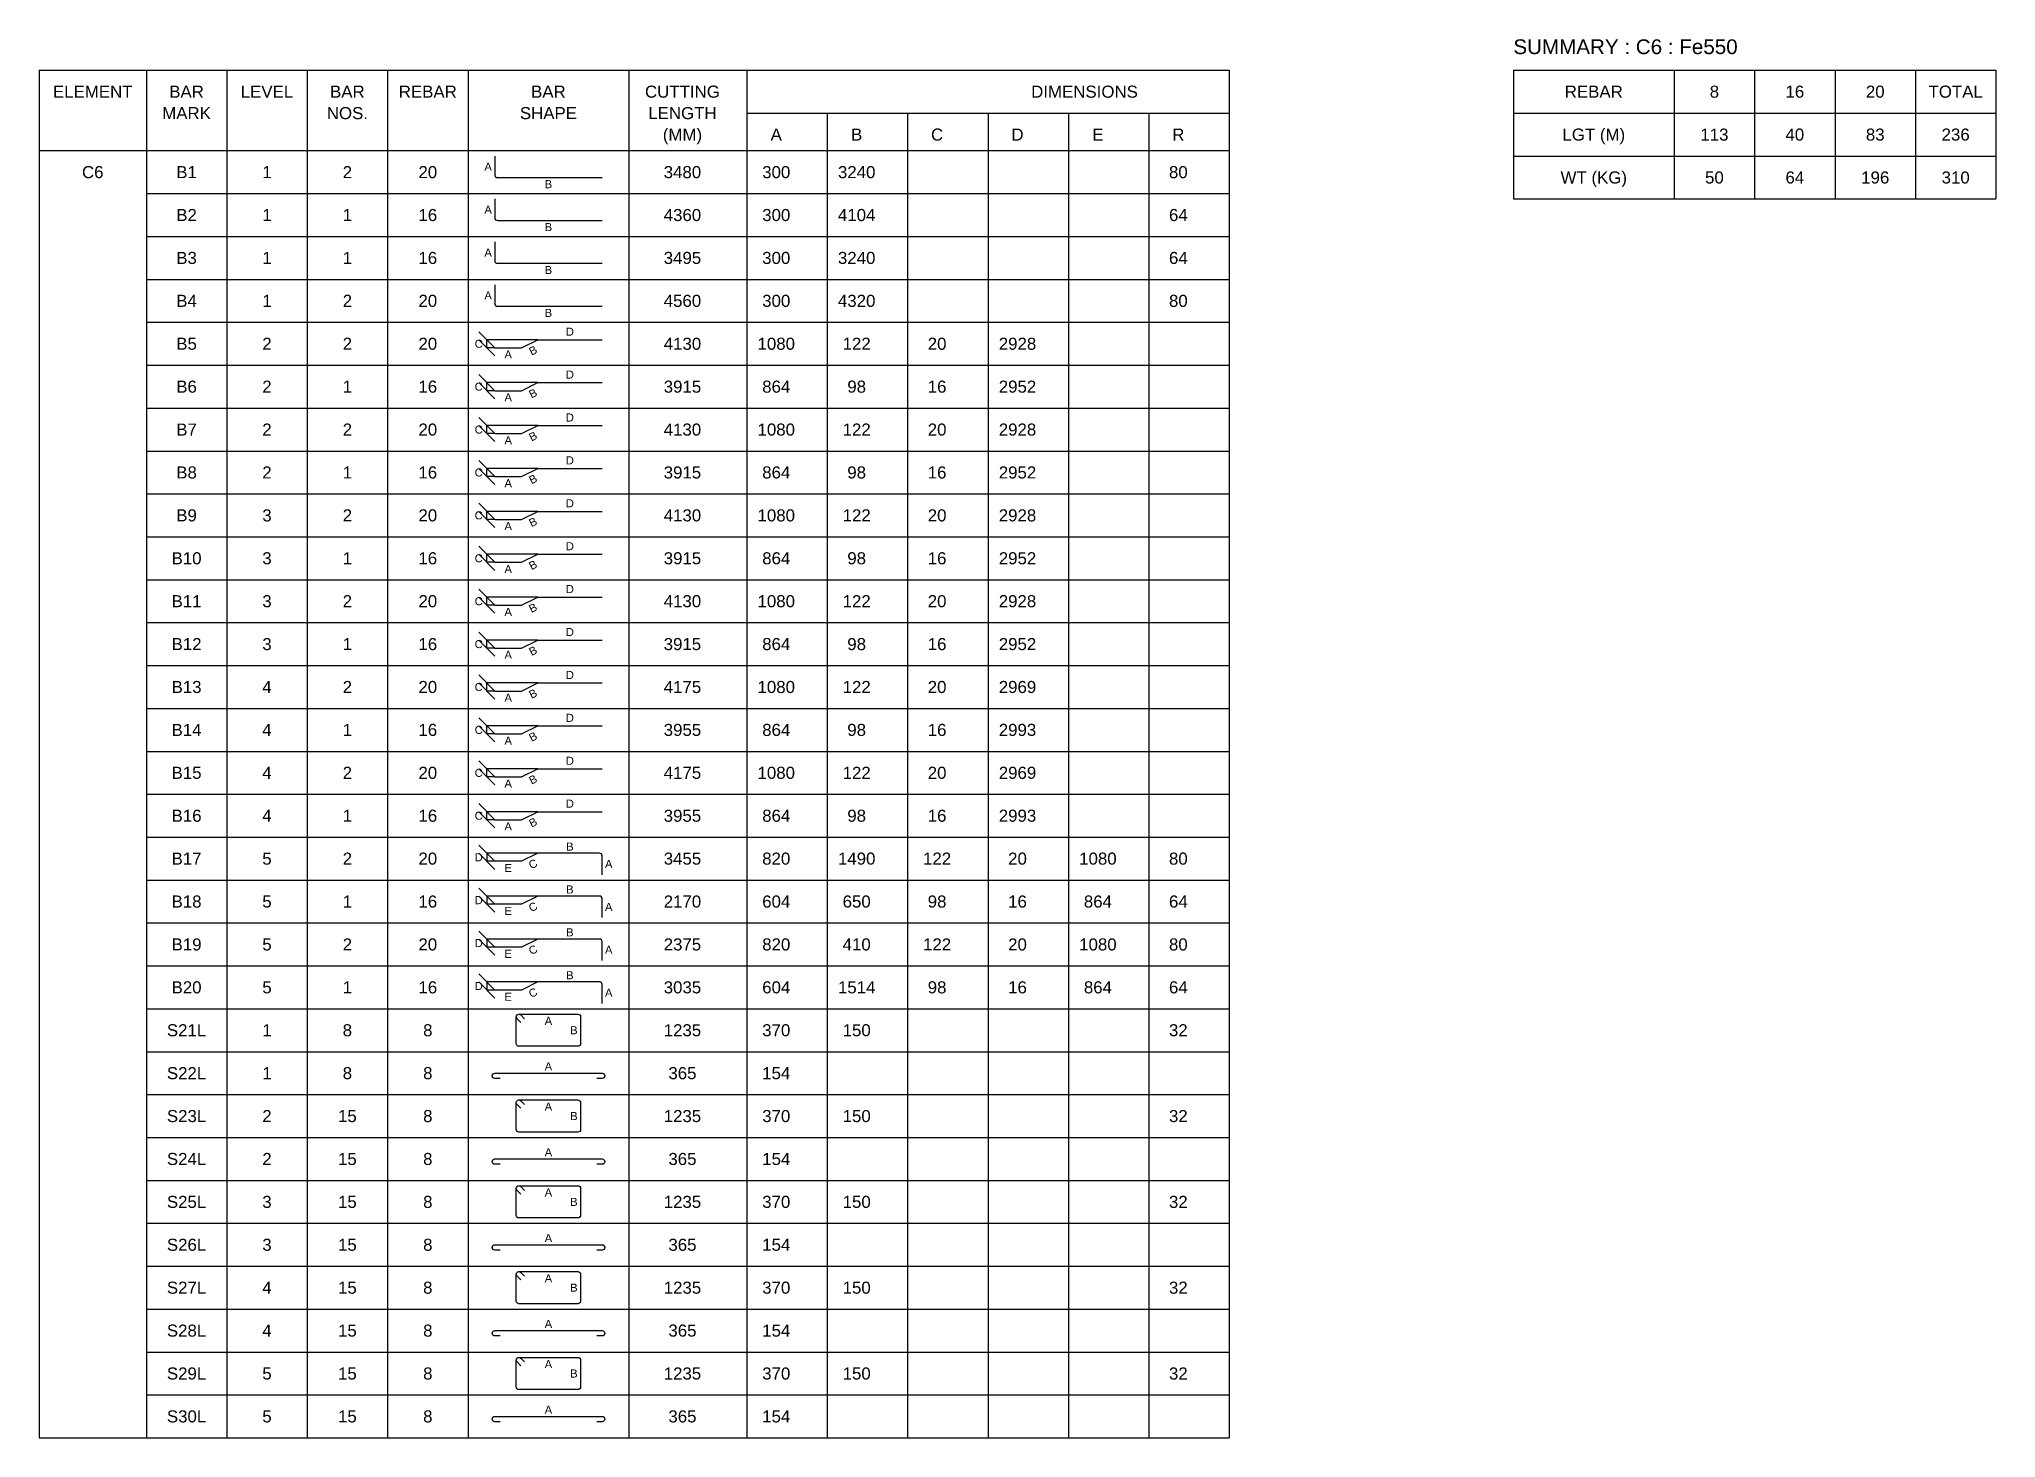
# Model space of a CAD drawing. Header units: inches. Extents: x -816171 to 9366335, y -450961 to 689132.
# Drawn here: x 166173 to 202673, y 205035 to 231115 of the extents above; entities that cross this region are included whole.
import ezdxf
from ezdxf.enums import TextEntityAlignment as Align

# ---------------------------------------------------------------- set-up
doc = ezdxf.new("R2010")
doc.units = ezdxf.units.IN
doc.header["$MEASUREMENT"] = 0
for name, color, linetype in [('Dim', 31, 'Continuous'), ('Reinforcement', 130, 'Continuous'), ('Schedule Border', 60, 'Continuous'), ('Schedule Header', 4, 'Continuous'), ('Text', 31, 'Continuous')]:
    doc.layers.add(name, color=color, linetype=linetype)
doc.styles.add('SC-BBS1', font='SansSerif')
doc.styles.get("Standard").update_dxf_attribs({"font": 'txt.shx'})
doc.dimstyles.new('SCBBSDim', dxfattribs={"dimtxt": 225, "dimasz": 0.18, "dimexe": 0, "dimexo": 0, "dimgap": 0, "dimtad": 1, "dimtoh": 1, "dimdec": 0, "dimzin": 0, "dimdsep": 46, "dimtxsty": 'Standard', "dimtsz": 150, "dimcen": 0.09, "dimclrd": 8, "dimclre": 8, "dimclrt": 3, "dimadec": 0, "dimazin": 0, "dimtfac": 1, "dimtdec": 0, "dimtix": 1, "dimtofl": 0, "dimtmove": 0, "dimatfit": 3, "dimfxl": 1, "dimtolj": 1, "dimtzin": 0, "dimarcsym": 0})

msp = doc.modelspace()

# ---------------------------------------------------------------- texts
at = {"layer": 'Dim', "style": 'SC-BBS1'}
for s, p in [('A', (174548.34546, 228735.4638)), ('B', (175673.34546, 228410.4638)), ('A', (174548.34546, 227935.4638)), ('B', (175673.34546, 227610.4638)), ('A', (174548.34546, 227135.4638)), ('B', (175673.34546, 226810.4638)), ('A', (174548.34546, 226335.4638)), ('B', (175673.34546, 226010.4638)), ('D', (176073.34546, 225660.4638)), ('C', (174373.34546, 225435.4638)), ('A', (174923.34546, 225235.4638)), ('D', (176073.34546, 224860.4638)), ('C', (174373.34546, 224635.4638)), ('A', (174923.34546, 224435.4638)), ('D', (176073.34546, 224060.4638)), ('C', (174373.34546, 223835.4638)), ('A', (174923.34546, 223635.4638)), ('C', (174373.34546, 223035.4638)), ('D', (176073.34546, 223260.4638)), ('A', (174923.34546, 222835.4638)), ('C', (174373.34546, 222235.4638)), ('D', (176073.34546, 222460.4638)), ('A', (174923.34546, 222035.4638)), ('D', (176073.34546, 221660.4638)), ('C', (174373.34546, 221435.4638)), ('A', (174923.34546, 221235.4638)), ('D', (176073.34546, 220860.4638)), ('C', (174373.34546, 220635.4638)), ('A', (174923.34546, 220435.4638)), ('D', (176073.34546, 220060.4638)), ('C', (174373.34546, 219835.4638)), ('A', (174923.34546, 219635.4638)), ('C', (174373.34546, 219035.4638)), ('D', (176073.34546, 219260.4638)), ('A', (174923.34546, 218835.4638)), ('C', (174373.34546, 218235.4638)), ('D', (176073.34546, 218460.4638)), ('A', (174923.34546, 218035.4638)), ('D', (176073.34546, 217660.4638)), ('C', (174373.34546, 217435.4638)), ('A', (174923.34546, 217235.4638)), ('D', (176073.34546, 216860.4638)), ('C', (174373.34546, 216635.4638)), ('A', (174923.34546, 216435.4638)), ('B', (176073.34546, 216060.4638)), ('D', (174373.34546, 215860.4638)), ('E', (174923.34546, 215660.4638)), ('A', (176798.34546, 215735.4638)), ('D', (174373.34546, 215060.4638)), ('B', (176073.34546, 215260.4638)), ('A', (176798.34546, 214935.4638)), ('E', (174923.34546, 214860.4638)), ('D', (174373.34546, 214260.4638)), ('B', (176073.34546, 214460.4638)), ('E', (174923.34546, 214060.4638)), ('A', (176798.34546, 214135.4638)), ('D', (174373.34546, 213460.4638)), ('B', (176073.34546, 213660.4638)), ('E', (174923.34546, 213260.4638)), ('A', (176798.34546, 213335.4638)), ('A', (175673.34546, 212810.4638)), ('B', (176148.34546, 212635.4638)), ('A', (175673.34546, 211960.4638)), ('A', (175673.34546, 211210.4638)), ('B', (176148.34546, 211035.4638)), ('A', (175673.34546, 210360.4638)), ('A', (175673.34546, 209610.4638)), ('B', (176148.34546, 209435.4638)), ('A', (175673.34546, 208760.4638)), ('A', (175673.34546, 208010.4638)), ('B', (176148.34546, 207835.4638)), ('A', (175673.34546, 207160.4638)), ('A', (175673.34546, 206410.4638)), ('B', (176148.34546, 206235.4638)), ('A', (175673.34546, 205560.4638))]:
    msp.add_text(s, height=150, dxfattribs=at).set_placement(p, align=Align.MIDDLE_CENTER)
for s, p in [('B', (175385.84546, 225310.4638)), ('B', (175385.84546, 224510.4638)), ('B', (175385.84546, 223710.4638)), ('B', (175385.84546, 222910.4638)), ('B', (175385.84546, 222110.4638)), ('B', (175385.84546, 221310.4638)), ('B', (175385.84546, 220510.4638)), ('B', (175385.84546, 219710.4638)), ('B', (175385.84546, 218910.4638)), ('B', (175385.84546, 218110.4638)), ('B', (175385.84546, 217310.4638)), ('B', (175385.84546, 216510.4638)), ('C', (175385.84546, 215735.4638)), ('C', (175385.84546, 214935.4638)), ('C', (175385.84546, 214135.4638)), ('C', (175385.84546, 213335.4638))]:
    msp.add_text(s, height=150, rotation=26.565051177, dxfattribs=at).set_placement(p, align=Align.MIDDLE_CENTER)
at = {"layer": 'Schedule Header', "style": 'SC-BBS1'}
msp.add_text('SUMMARY : C6 : Fe550', height=275, dxfattribs=at).set_placement((193673.34546, 230835.4638))
for s, p in [('ELEMENT', (167173.34546, 230135.4638)), ('BAR', (168923.34546, 230135.4638)), ('LEVEL', (170423.34546, 230135.4638)), ('BAR', (171923.34546, 230135.4638)), ('REBAR', (173423.34546, 230135.4638)), ('BAR', (175673.34546, 230135.4638)), ('CUTTING', (178173.34546, 230135.4638)), ('DIMENSIONS', (185673.34546, 230135.4638)), ('REBAR', (195173.34546, 230135.4638)), ('8', (197423.34546, 230135.4638)), ('16', (198923.34546, 230135.4638)), ('20', (200423.34546, 230135.4638)), ('TOTAL', (201923.34546, 230135.4638)), ('MARK', (168923.34546, 229735.4638)), ('NOS.', (171923.34546, 229735.4638)), ('SHAPE', (175673.34546, 229735.4638)), ('LENGTH', (178173.34546, 229735.4638)), ('(MM)', (178173.34546, 229335.4638)), ('A', (179923.34546, 229335.4638)), ('B', (181423.34546, 229335.4638)), ('C', (182923.34546, 229335.4638)), ('D', (184423.34546, 229335.4638)), ('E', (185923.34546, 229335.4638)), ('R', (187423.34546, 229335.4638)), ('LGT (M)', (195173.34546, 229335.4638)), ('WT (KG)', (195173.34546, 228535.4638))]:
    msp.add_text(s, height=225, dxfattribs=at).set_placement(p, align=Align.MIDDLE_CENTER)
at = {"layer": 'Text', "style": 'SC-BBS1'}
for s, p in [('113', (197423.34546, 229335.4638)), ('40', (198923.34546, 229335.4638)), ('83', (200423.34546, 229335.4638)), ('236', (201923.34546, 229335.4638)), ('C6', (167173.34546, 228635.4638)), ('B1', (168923.34546, 228635.4638)), ('1', (170423.34546, 228635.4638)), ('2', (171923.34546, 228635.4638)), ('20', (173423.34546, 228635.4638)), ('3480', (178173.34546, 228635.4638)), ('300', (179923.34546, 228635.4638)), ('3240', (181423.34546, 228635.4638)), ('80', (187423.34546, 228635.4638)), ('50', (197423.34546, 228535.4638)), ('64', (198923.34546, 228535.4638)), ('196', (200423.34546, 228535.4638)), ('310', (201923.34546, 228535.4638)), ('B2', (168923.34546, 227835.4638)), ('1', (170423.34546, 227835.4638)), ('1', (171923.34546, 227835.4638)), ('16', (173423.34546, 227835.4638)), ('4360', (178173.34546, 227835.4638)), ('300', (179923.34546, 227835.4638)), ('4104', (181423.34546, 227835.4638)), ('64', (187423.34546, 227835.4638)), ('B3', (168923.34546, 227035.4638)), ('1', (170423.34546, 227035.4638)), ('1', (171923.34546, 227035.4638)), ('16', (173423.34546, 227035.4638)), ('3495', (178173.34546, 227035.4638)), ('300', (179923.34546, 227035.4638)), ('3240', (181423.34546, 227035.4638)), ('64', (187423.34546, 227035.4638)), ('B4', (168923.34546, 226235.4638)), ('1', (170423.34546, 226235.4638)), ('2', (171923.34546, 226235.4638)), ('20', (173423.34546, 226235.4638)), ('4560', (178173.34546, 226235.4638)), ('300', (179923.34546, 226235.4638)), ('4320', (181423.34546, 226235.4638)), ('80', (187423.34546, 226235.4638)), ('B5', (168923.34546, 225435.4638)), ('2', (170423.34546, 225435.4638)), ('2', (171923.34546, 225435.4638)), ('20', (173423.34546, 225435.4638)), ('4130', (178173.34546, 225435.4638)), ('1080', (179923.34546, 225435.4638)), ('122', (181423.34546, 225435.4638)), ('20', (182923.34546, 225435.4638)), ('2928', (184423.34546, 225435.4638)), ('B6', (168923.34546, 224635.4638)), ('2', (170423.34546, 224635.4638)), ('1', (171923.34546, 224635.4638)), ('16', (173423.34546, 224635.4638)), ('3915', (178173.34546, 224635.4638)), ('864', (179923.34546, 224635.4638)), ('98', (181423.34546, 224635.4638)), ('16', (182923.34546, 224635.4638)), ('2952', (184423.34546, 224635.4638)), ('B7', (168923.34546, 223835.4638)), ('2', (170423.34546, 223835.4638)), ('2', (171923.34546, 223835.4638)), ('20', (173423.34546, 223835.4638)), ('4130', (178173.34546, 223835.4638)), ('1080', (179923.34546, 223835.4638)), ('122', (181423.34546, 223835.4638)), ('20', (182923.34546, 223835.4638)), ('2928', (184423.34546, 223835.4638)), ('B8', (168923.34546, 223035.4638)), ('2', (170423.34546, 223035.4638)), ('1', (171923.34546, 223035.4638)), ('16', (173423.34546, 223035.4638)), ('3915', (178173.34546, 223035.4638)), ('864', (179923.34546, 223035.4638)), ('98', (181423.34546, 223035.4638)), ('16', (182923.34546, 223035.4638)), ('2952', (184423.34546, 223035.4638)), ('B9', (168923.34546, 222235.4638)), ('3', (170423.34546, 222235.4638)), ('2', (171923.34546, 222235.4638)), ('20', (173423.34546, 222235.4638)), ('4130', (178173.34546, 222235.4638)), ('1080', (179923.34546, 222235.4638)), ('122', (181423.34546, 222235.4638)), ('20', (182923.34546, 222235.4638)), ('2928', (184423.34546, 222235.4638)), ('B10', (168923.34546, 221435.4638)), ('3', (170423.34546, 221435.4638)), ('1', (171923.34546, 221435.4638)), ('16', (173423.34546, 221435.4638)), ('3915', (178173.34546, 221435.4638)), ('864', (179923.34546, 221435.4638)), ('98', (181423.34546, 221435.4638)), ('16', (182923.34546, 221435.4638)), ('2952', (184423.34546, 221435.4638)), ('B11', (168923.34546, 220635.4638)), ('3', (170423.34546, 220635.4638)), ('2', (171923.34546, 220635.4638)), ('20', (173423.34546, 220635.4638)), ('4130', (178173.34546, 220635.4638)), ('1080', (179923.34546, 220635.4638)), ('122', (181423.34546, 220635.4638)), ('20', (182923.34546, 220635.4638)), ('2928', (184423.34546, 220635.4638)), ('B12', (168923.34546, 219835.4638)), ('3', (170423.34546, 219835.4638)), ('1', (171923.34546, 219835.4638)), ('16', (173423.34546, 219835.4638)), ('3915', (178173.34546, 219835.4638)), ('864', (179923.34546, 219835.4638)), ('98', (181423.34546, 219835.4638)), ('16', (182923.34546, 219835.4638)), ('2952', (184423.34546, 219835.4638)), ('B13', (168923.34546, 219035.4638)), ('4', (170423.34546, 219035.4638)), ('2', (171923.34546, 219035.4638)), ('20', (173423.34546, 219035.4638)), ('4175', (178173.34546, 219035.4638)), ('1080', (179923.34546, 219035.4638)), ('122', (181423.34546, 219035.4638)), ('20', (182923.34546, 219035.4638)), ('2969', (184423.34546, 219035.4638)), ('B14', (168923.34546, 218235.4638)), ('4', (170423.34546, 218235.4638)), ('1', (171923.34546, 218235.4638)), ('16', (173423.34546, 218235.4638)), ('3955', (178173.34546, 218235.4638)), ('864', (179923.34546, 218235.4638)), ('98', (181423.34546, 218235.4638)), ('16', (182923.34546, 218235.4638)), ('2993', (184423.34546, 218235.4638)), ('B15', (168923.34546, 217435.4638)), ('4', (170423.34546, 217435.4638)), ('2', (171923.34546, 217435.4638)), ('20', (173423.34546, 217435.4638)), ('4175', (178173.34546, 217435.4638)), ('1080', (179923.34546, 217435.4638)), ('122', (181423.34546, 217435.4638)), ('20', (182923.34546, 217435.4638)), ('2969', (184423.34546, 217435.4638)), ('B16', (168923.34546, 216635.4638)), ('4', (170423.34546, 216635.4638)), ('1', (171923.34546, 216635.4638)), ('16', (173423.34546, 216635.4638)), ('3955', (178173.34546, 216635.4638)), ('864', (179923.34546, 216635.4638)), ('98', (181423.34546, 216635.4638)), ('16', (182923.34546, 216635.4638)), ('2993', (184423.34546, 216635.4638)), ('B17', (168923.34546, 215835.4638)), ('5', (170423.34546, 215835.4638)), ('2', (171923.34546, 215835.4638)), ('20', (173423.34546, 215835.4638)), ('3455', (178173.34546, 215835.4638)), ('820', (179923.34546, 215835.4638)), ('1490', (181423.34546, 215835.4638)), ('122', (182923.34546, 215835.4638)), ('20', (184423.34546, 215835.4638)), ('1080', (185923.34546, 215835.4638)), ('80', (187423.34546, 215835.4638)), ('B18', (168923.34546, 215035.4638)), ('5', (170423.34546, 215035.4638)), ('1', (171923.34546, 215035.4638)), ('16', (173423.34546, 215035.4638)), ('2170', (178173.34546, 215035.4638)), ('604', (179923.34546, 215035.4638)), ('650', (181423.34546, 215035.4638)), ('98', (182923.34546, 215035.4638)), ('16', (184423.34546, 215035.4638)), ('864', (185923.34546, 215035.4638)), ('64', (187423.34546, 215035.4638)), ('B19', (168923.34546, 214235.4638)), ('5', (170423.34546, 214235.4638)), ('2', (171923.34546, 214235.4638)), ('20', (173423.34546, 214235.4638)), ('2375', (178173.34546, 214235.4638)), ('820', (179923.34546, 214235.4638)), ('410', (181423.34546, 214235.4638)), ('122', (182923.34546, 214235.4638)), ('20', (184423.34546, 214235.4638)), ('1080', (185923.34546, 214235.4638)), ('80', (187423.34546, 214235.4638)), ('B20', (168923.34546, 213435.4638)), ('5', (170423.34546, 213435.4638)), ('1', (171923.34546, 213435.4638)), ('16', (173423.34546, 213435.4638)), ('3035', (178173.34546, 213435.4638)), ('604', (179923.34546, 213435.4638)), ('1514', (181423.34546, 213435.4638)), ('98', (182923.34546, 213435.4638)), ('16', (184423.34546, 213435.4638)), ('864', (185923.34546, 213435.4638)), ('64', (187423.34546, 213435.4638)), ('S21L', (168923.34546, 212635.4638)), ('1', (170423.34546, 212635.4638)), ('8', (171923.34546, 212635.4638)), ('8', (173423.34546, 212635.4638)), ('1235', (178173.34546, 212635.4638)), ('370', (179923.34546, 212635.4638)), ('150', (181423.34546, 212635.4638)), ('32', (187423.34546, 212635.4638)), ('S22L', (168923.34546, 211835.4638)), ('1', (170423.34546, 211835.4638)), ('8', (171923.34546, 211835.4638)), ('8', (173423.34546, 211835.4638)), ('365', (178173.34546, 211835.4638)), ('154', (179923.34546, 211835.4638)), ('S23L', (168923.34546, 211035.4638)), ('2', (170423.34546, 211035.4638)), ('15', (171923.34546, 211035.4638)), ('8', (173423.34546, 211035.4638)), ('1235', (178173.34546, 211035.4638)), ('370', (179923.34546, 211035.4638)), ('150', (181423.34546, 211035.4638)), ('32', (187423.34546, 211035.4638)), ('S24L', (168923.34546, 210235.4638)), ('2', (170423.34546, 210235.4638)), ('15', (171923.34546, 210235.4638)), ('8', (173423.34546, 210235.4638)), ('365', (178173.34546, 210235.4638)), ('154', (179923.34546, 210235.4638)), ('S25L', (168923.34546, 209435.4638)), ('3', (170423.34546, 209435.4638)), ('15', (171923.34546, 209435.4638)), ('8', (173423.34546, 209435.4638)), ('1235', (178173.34546, 209435.4638)), ('370', (179923.34546, 209435.4638)), ('150', (181423.34546, 209435.4638)), ('32', (187423.34546, 209435.4638)), ('S26L', (168923.34546, 208635.4638)), ('3', (170423.34546, 208635.4638)), ('15', (171923.34546, 208635.4638)), ('8', (173423.34546, 208635.4638)), ('365', (178173.34546, 208635.4638)), ('154', (179923.34546, 208635.4638)), ('S27L', (168923.34546, 207835.4638)), ('4', (170423.34546, 207835.4638)), ('15', (171923.34546, 207835.4638)), ('8', (173423.34546, 207835.4638)), ('1235', (178173.34546, 207835.4638)), ('370', (179923.34546, 207835.4638)), ('150', (181423.34546, 207835.4638)), ('32', (187423.34546, 207835.4638)), ('S28L', (168923.34546, 207035.4638)), ('4', (170423.34546, 207035.4638)), ('15', (171923.34546, 207035.4638)), ('8', (173423.34546, 207035.4638)), ('365', (178173.34546, 207035.4638)), ('154', (179923.34546, 207035.4638)), ('S29L', (168923.34546, 206235.4638)), ('5', (170423.34546, 206235.4638)), ('15', (171923.34546, 206235.4638)), ('8', (173423.34546, 206235.4638)), ('1235', (178173.34546, 206235.4638)), ('370', (179923.34546, 206235.4638)), ('150', (181423.34546, 206235.4638)), ('32', (187423.34546, 206235.4638)), ('S30L', (168923.34546, 205435.4638)), ('5', (170423.34546, 205435.4638)), ('15', (171923.34546, 205435.4638)), ('8', (173423.34546, 205435.4638)), ('365', (178173.34546, 205435.4638)), ('154', (179923.34546, 205435.4638))]:
    msp.add_text(s, height=225, dxfattribs=at).set_placement(p, align=Align.MIDDLE_CENTER)

# ---------------------------------------------------------------- blocks, each defined once
blk = doc.blocks.new('*D598')
at = {"layer": 'DEFPOINTS', "color": 0, "transparency": 16777216}
for p in [(174523, 225510), (174673, 225360), (175473, 225510)]:
    blk.add_point(p, dxfattribs=at)
at = {"layer": 'Dim', "color": 8, "lineweight": -2, "transparency": 16777216}
for p, q in [((174673, 225360), (174373, 225660)), ((174673, 225210), (174373, 225510)), ((175473, 225510), (174523, 225510)), ((174523, 225360), (174523, 225510)), ((174673, 225360), (174523, 225360))]:
    blk.add_line(p, q, dxfattribs=at)
blk = doc.blocks.new('*D599')
at = {"layer": 'DEFPOINTS', "color": 0, "transparency": 16777216}
for p in [(174523, 224710), (174673, 224560), (175473, 224710)]:
    blk.add_point(p, dxfattribs=at)
at = {"layer": 'Dim', "color": 8, "lineweight": -2, "transparency": 16777216}
for p, q in [((174673, 224560), (174373, 224860)), ((174673, 224410), (174373, 224710)), ((175473, 224710), (174523, 224710)), ((174523, 224560), (174523, 224710)), ((174673, 224560), (174523, 224560))]:
    blk.add_line(p, q, dxfattribs=at)
blk = doc.blocks.new('*D600')
at = {"layer": 'DEFPOINTS', "color": 0, "transparency": 16777216}
for p in [(174523, 223910), (174673, 223760), (175473, 223910)]:
    blk.add_point(p, dxfattribs=at)
at = {"layer": 'Dim', "color": 8, "lineweight": -2, "transparency": 16777216}
for p, q in [((174673, 223760), (174373, 224060)), ((174673, 223610), (174373, 223910)), ((175473, 223910), (174523, 223910)), ((174523, 223760), (174523, 223910)), ((174673, 223760), (174523, 223760))]:
    blk.add_line(p, q, dxfattribs=at)
blk = doc.blocks.new('*D601')
at = {"layer": 'DEFPOINTS', "color": 0, "transparency": 16777216}
for p in [(174523, 223110), (175473, 223110), (174673, 222960)]:
    blk.add_point(p, dxfattribs=at)
at = {"layer": 'Dim', "color": 8, "lineweight": -2, "transparency": 16777216}
for p, q in [((174673, 222960), (174373, 223260)), ((174673, 222810), (174373, 223110)), ((175473, 223110), (174523, 223110)), ((174523, 222960), (174523, 223110)), ((174673, 222960), (174523, 222960))]:
    blk.add_line(p, q, dxfattribs=at)
blk = doc.blocks.new('*D602')
at = {"layer": 'DEFPOINTS', "color": 0, "transparency": 16777216}
for p in [(174523, 222310), (175473, 222310), (174673, 222160)]:
    blk.add_point(p, dxfattribs=at)
at = {"layer": 'Dim', "color": 8, "lineweight": -2, "transparency": 16777216}
for p, q in [((174673, 222160), (174373, 222460)), ((174673, 222010), (174373, 222310)), ((175473, 222310), (174523, 222310)), ((174523, 222160), (174523, 222310)), ((174673, 222160), (174523, 222160))]:
    blk.add_line(p, q, dxfattribs=at)
blk = doc.blocks.new('*D603')
at = {"layer": 'DEFPOINTS', "color": 0, "transparency": 16777216}
for p in [(174523, 221510), (174673, 221360), (175473, 221510)]:
    blk.add_point(p, dxfattribs=at)
at = {"layer": 'Dim', "color": 8, "lineweight": -2, "transparency": 16777216}
for p, q in [((174673, 221360), (174373, 221660)), ((174673, 221210), (174373, 221510)), ((175473, 221510), (174523, 221510)), ((174523, 221360), (174523, 221510)), ((174673, 221360), (174523, 221360))]:
    blk.add_line(p, q, dxfattribs=at)
blk = doc.blocks.new('*D604')
at = {"layer": 'DEFPOINTS', "color": 0, "transparency": 16777216}
for p in [(174523, 220710), (174673, 220560), (175473, 220710)]:
    blk.add_point(p, dxfattribs=at)
at = {"layer": 'Dim', "color": 8, "lineweight": -2, "transparency": 16777216}
for p, q in [((174673, 220560), (174373, 220860)), ((174673, 220410), (174373, 220710)), ((175473, 220710), (174523, 220710)), ((174523, 220560), (174523, 220710)), ((174673, 220560), (174523, 220560))]:
    blk.add_line(p, q, dxfattribs=at)
blk = doc.blocks.new('*D605')
at = {"layer": 'DEFPOINTS', "color": 0, "transparency": 16777216}
for p in [(174523, 219910), (174673, 219760), (175473, 219910)]:
    blk.add_point(p, dxfattribs=at)
at = {"layer": 'Dim', "color": 8, "lineweight": -2, "transparency": 16777216}
for p, q in [((174673, 219760), (174373, 220060)), ((174673, 219610), (174373, 219910)), ((175473, 219910), (174523, 219910)), ((174523, 219760), (174523, 219910)), ((174673, 219760), (174523, 219760))]:
    blk.add_line(p, q, dxfattribs=at)
blk = doc.blocks.new('*D606')
at = {"layer": 'DEFPOINTS', "color": 0, "transparency": 16777216}
for p in [(174523, 219110), (175473, 219110), (174673, 218960)]:
    blk.add_point(p, dxfattribs=at)
at = {"layer": 'Dim', "color": 8, "lineweight": -2, "transparency": 16777216}
for p, q in [((174673, 218960), (174373, 219260)), ((174673, 218810), (174373, 219110)), ((175473, 219110), (174523, 219110)), ((174523, 218960), (174523, 219110)), ((174673, 218960), (174523, 218960))]:
    blk.add_line(p, q, dxfattribs=at)
blk = doc.blocks.new('*D607')
at = {"layer": 'DEFPOINTS', "color": 0, "transparency": 16777216}
for p in [(174523, 218310), (175473, 218310), (174673, 218160)]:
    blk.add_point(p, dxfattribs=at)
at = {"layer": 'Dim', "color": 8, "lineweight": -2, "transparency": 16777216}
for p, q in [((174673, 218160), (174373, 218460)), ((174673, 218010), (174373, 218310)), ((175473, 218310), (174523, 218310)), ((174523, 218160), (174523, 218310)), ((174673, 218160), (174523, 218160))]:
    blk.add_line(p, q, dxfattribs=at)
blk = doc.blocks.new('*D608')
at = {"layer": 'DEFPOINTS', "color": 0, "transparency": 16777216}
for p in [(174523, 217510), (174673, 217360), (175473, 217510)]:
    blk.add_point(p, dxfattribs=at)
at = {"layer": 'Dim', "color": 8, "lineweight": -2, "transparency": 16777216}
for p, q in [((174673, 217360), (174373, 217660)), ((174673, 217210), (174373, 217510)), ((175473, 217510), (174523, 217510)), ((174523, 217360), (174523, 217510)), ((174673, 217360), (174523, 217360))]:
    blk.add_line(p, q, dxfattribs=at)
blk = doc.blocks.new('*D609')
at = {"layer": 'DEFPOINTS', "color": 0, "transparency": 16777216}
for p in [(174523, 216710), (174673, 216560), (175473, 216710)]:
    blk.add_point(p, dxfattribs=at)
at = {"layer": 'Dim', "color": 8, "lineweight": -2, "transparency": 16777216}
for p, q in [((174673, 216560), (174373, 216860)), ((174673, 216410), (174373, 216710)), ((175473, 216710), (174523, 216710)), ((174523, 216560), (174523, 216710)), ((174673, 216560), (174523, 216560))]:
    blk.add_line(p, q, dxfattribs=at)
blk = doc.blocks.new('*D610')
at = {"layer": 'DEFPOINTS', "color": 0, "transparency": 16777216}
for p in [(174523, 215785), (175173, 215785), (175473, 215935)]:
    blk.add_point(p, dxfattribs=at)
at = {"layer": 'Dim', "color": 8, "lineweight": -2, "transparency": 16777216}
for p, q in [((174673, 215785), (174373, 216085)), ((174673, 215635), (174373, 215935)), ((175473, 215935), (174523, 215935)), ((174523, 215935), (174523, 215785)), ((175173, 215785), (174523, 215785))]:
    blk.add_line(p, q, dxfattribs=at)
blk = doc.blocks.new('*D611')
at = {"layer": 'DEFPOINTS', "color": 0, "transparency": 16777216}
for p in [(174523, 214985), (175173, 214985), (175473, 215135)]:
    blk.add_point(p, dxfattribs=at)
at = {"layer": 'Dim', "color": 8, "lineweight": -2, "transparency": 16777216}
for p, q in [((174673, 214985), (174373, 215285)), ((174673, 214835), (174373, 215135)), ((175473, 215135), (174523, 215135)), ((174523, 215135), (174523, 214985)), ((175173, 214985), (174523, 214985))]:
    blk.add_line(p, q, dxfattribs=at)
blk = doc.blocks.new('*D612')
at = {"layer": 'DEFPOINTS', "color": 0, "transparency": 16777216}
for p in [(175473, 214335), (174523, 214185), (175173, 214185)]:
    blk.add_point(p, dxfattribs=at)
at = {"layer": 'Dim', "color": 8, "lineweight": -2, "transparency": 16777216}
for p, q in [((174673, 214185), (174373, 214485)), ((174673, 214035), (174373, 214335)), ((175473, 214335), (174523, 214335)), ((174523, 214335), (174523, 214185)), ((175173, 214185), (174523, 214185))]:
    blk.add_line(p, q, dxfattribs=at)
blk = doc.blocks.new('*D613')
at = {"layer": 'DEFPOINTS', "color": 0, "transparency": 16777216}
for p in [(175473, 213535), (174523, 213385), (175173, 213385)]:
    blk.add_point(p, dxfattribs=at)
at = {"layer": 'Dim', "color": 8, "lineweight": -2, "transparency": 16777216}
for p, q in [((174673, 213385), (174373, 213685)), ((174673, 213235), (174373, 213535)), ((175473, 213535), (174523, 213535)), ((174523, 213535), (174523, 213385)), ((175173, 213385), (174523, 213385))]:
    blk.add_line(p, q, dxfattribs=at)

# ---------------------------------------------------------------- dimensions: what is measured, and where the dimension line sits
at = {"layer": 'Dim'}
for base, p1, p2, picture, middle in [((174523.34546, 225510.4638), (174673.34546, 225360.4638), (175473.34546, 225510.4638), '*D598', (174523.34546, 225435.4638)), ((174523.34546, 224710.4638), (174673.34546, 224560.4638), (175473.34546, 224710.4638), '*D599', (174523.34546, 224635.4638)), ((174523.34546, 223910.4638), (174673.34546, 223760.4638), (175473.34546, 223910.4638), '*D600', (174523.34546, 223835.4638)), ((174523.34546, 223110.4638), (174673.34546, 222960.4638), (175473.34546, 223110.4638), '*D601', (174523.34546, 223035.4638)), ((174523.34546, 222310.4638), (174673.34546, 222160.4638), (175473.34546, 222310.4638), '*D602', (174523.34546, 222235.4638)), ((174523.34546, 221510.4638), (174673.34546, 221360.4638), (175473.34546, 221510.4638), '*D603', (174523.34546, 221435.4638)), ((174523.34546, 220710.4638), (174673.34546, 220560.4638), (175473.34546, 220710.4638), '*D604', (174523.34546, 220635.4638)), ((174523.34546, 219910.4638), (174673.34546, 219760.4638), (175473.34546, 219910.4638), '*D605', (174523.34546, 219835.4638)), ((174523.34546, 219110.4638), (174673.34546, 218960.4638), (175473.34546, 219110.4638), '*D606', (174523.34546, 219035.4638)), ((174523.34546, 218310.4638), (174673.34546, 218160.4638), (175473.34546, 218310.4638), '*D607', (174523.34546, 218235.4638)), ((174523.34546, 217510.4638), (174673.34546, 217360.4638), (175473.34546, 217510.4638), '*D608', (174523.34546, 217435.4638)), ((174523.34546, 216710.4638), (174673.34546, 216560.4638), (175473.34546, 216710.4638), '*D609', (174523.34546, 216635.4638)), ((174523.34546, 215785.4638), (175473.34546, 215935.4638), (175173.34546, 215785.4638), '*D610', (174523.34546, 215860.4638)), ((174523.34546, 214985.4638), (175473.34546, 215135.4638), (175173.34546, 214985.4638), '*D611', (174523.34546, 215060.4638)), ((174523.34546, 214185.4638), (175473.34546, 214335.4638), (175173.34546, 214185.4638), '*D612', (174523.34546, 214260.4638)), ((174523.34546, 213385.4638), (175473.34546, 213535.4638), (175173.34546, 213385.4638), '*D613', (174523.34546, 213460.4638))]:
    dim = msp.add_linear_dim(base=base, p1=p1, p2=p2, angle=90, text=' ', dimstyle='SCBBSDim', dxfattribs=at)
    dim.commit()
    dim.dimension.update_dxf_attribs({"geometry": picture, "text_midpoint": middle})

# ---------------------------------------------------------------- linework, layer by layer
at = {"layer": 'Reinforcement'}
for points in [[(174673.34546, 228935.4638), (174673.34546, 228585.4638, 0.5), (174723.34546, 228535.4638), (176673.34546, 228535.4638)], [(174673.34546, 228135.4638), (174673.34546, 227785.4638, 0.5), (174723.34546, 227735.4638), (176673.34546, 227735.4638)], [(174673.34546, 227335.4638), (174673.34546, 226985.4638, 0.5), (174723.34546, 226935.4638), (176673.34546, 226935.4638)], [(174673.34546, 226535.4638), (174673.34546, 226185.4638, 0.5), (174723.34546, 226135.4638), (176673.34546, 226135.4638)], [(176673.34546, 215535.4638), (176673.34546, 215885.4638, 0.5), (176623.34546, 215935.4638), (175473.34546, 215935.4638), (175173.34546, 215785.4638), (174673.34546, 215785.4638)], [(176673.34546, 214735.4638), (176673.34546, 215085.4638, 0.5), (176623.34546, 215135.4638), (175473.34546, 215135.4638), (175173.34546, 214985.4638), (174673.34546, 214985.4638)], [(176673.34546, 213935.4638), (176673.34546, 214285.4638, 0.5), (176623.34546, 214335.4638), (175473.34546, 214335.4638), (175173.34546, 214185.4638), (174673.34546, 214185.4638)], [(176673.34546, 213135.4638), (176673.34546, 213485.4638, 0.5), (176623.34546, 213535.4638), (175473.34546, 213535.4638), (175173.34546, 213385.4638), (174673.34546, 213385.4638)], [(175158.70138, 212779.39798), (175087.99031, 212850.10827, -0.1989123674), (175073.34546, 212885.4638, -0.4142046237), (175123.34546, 212935.4638, -0.1989044359), (175158.7006, 212920.81934), (175229.41167, 212850.10905)], [(174773.34546, 211735.4638), (174673.34546, 211735.4638, -1), (174673.34546, 211835.4638), (176673.34546, 211835.4638, -1), (176673.34546, 211735.4638), (176573.34546, 211735.4638)], [(175158.70138, 211179.39798), (175087.99031, 211250.10827, -0.1989123674), (175073.34546, 211285.4638, -0.4142046237), (175123.34546, 211335.4638, -0.1989044359), (175158.7006, 211320.81934), (175229.41167, 211250.10905)], [(174773.34546, 210135.4638), (174673.34546, 210135.4638, -1), (174673.34546, 210235.4638), (176673.34546, 210235.4638, -1), (176673.34546, 210135.4638), (176573.34546, 210135.4638)], [(175158.70138, 209579.39798), (175087.99031, 209650.10827, -0.1989123674), (175073.34546, 209685.4638, -0.4142046237), (175123.34546, 209735.4638, -0.1989044359), (175158.7006, 209720.81934), (175229.41167, 209650.10905)], [(174773.34546, 208535.4638), (174673.34546, 208535.4638, -1), (174673.34546, 208635.4638), (176673.34546, 208635.4638, -1), (176673.34546, 208535.4638), (176573.34546, 208535.4638)], [(175158.70138, 207979.39798), (175087.99031, 208050.10827, -0.1989123674), (175073.34546, 208085.4638, -0.4142046237), (175123.34546, 208135.4638, -0.1989044359), (175158.7006, 208120.81934), (175229.41167, 208050.10905)], [(174773.34546, 206935.4638), (174673.34546, 206935.4638, -1), (174673.34546, 207035.4638), (176673.34546, 207035.4638, -1), (176673.34546, 206935.4638), (176573.34546, 206935.4638)], [(175158.70138, 206379.39798), (175087.99031, 206450.10827, -0.1989123674), (175073.34546, 206485.4638, -0.4142046237), (175123.34546, 206535.4638, -0.1989044359), (175158.7006, 206520.81934), (175229.41167, 206450.10905)], [(174773.34546, 205335.4638), (174673.34546, 205335.4638, -1), (174673.34546, 205435.4638), (176673.34546, 205435.4638, -1), (176673.34546, 205335.4638), (176573.34546, 205335.4638)]]:
    msp.add_lwpolyline(points, format="xyb", dxfattribs=at)
for points in [[(174673.34546, 225360.4638), (175173.34546, 225360.4638), (175473.34546, 225510.4638), (176673.34546, 225510.4638)], [(174673.34546, 224560.4638), (175173.34546, 224560.4638), (175473.34546, 224710.4638), (176673.34546, 224710.4638)], [(174673.34546, 223760.4638), (175173.34546, 223760.4638), (175473.34546, 223910.4638), (176673.34546, 223910.4638)], [(174673.34546, 222960.4638), (175173.34546, 222960.4638), (175473.34546, 223110.4638), (176673.34546, 223110.4638)], [(174673.34546, 222160.4638), (175173.34546, 222160.4638), (175473.34546, 222310.4638), (176673.34546, 222310.4638)], [(174673.34546, 221360.4638), (175173.34546, 221360.4638), (175473.34546, 221510.4638), (176673.34546, 221510.4638)], [(174673.34546, 220560.4638), (175173.34546, 220560.4638), (175473.34546, 220710.4638), (176673.34546, 220710.4638)], [(174673.34546, 219760.4638), (175173.34546, 219760.4638), (175473.34546, 219910.4638), (176673.34546, 219910.4638)], [(174673.34546, 218960.4638), (175173.34546, 218960.4638), (175473.34546, 219110.4638), (176673.34546, 219110.4638)], [(174673.34546, 218160.4638), (175173.34546, 218160.4638), (175473.34546, 218310.4638), (176673.34546, 218310.4638)], [(174673.34546, 217360.4638), (175173.34546, 217360.4638), (175473.34546, 217510.4638), (176673.34546, 217510.4638)], [(174673.34546, 216560.4638), (175173.34546, 216560.4638), (175473.34546, 216710.4638), (176673.34546, 216710.4638)]]:
    msp.add_lwpolyline(points, dxfattribs=at)
for points in [[(175073.34546, 212885.4638, -0.4142046237), (175123.34546, 212935.4638), (176223.34546, 212935.4638, -0.4142046237), (176273.34546, 212885.4638), (176273.34546, 212385.4638, -0.4142046237), (176223.34546, 212335.4638), (175123.34546, 212335.4638, -0.4142046237), (175073.34546, 212385.4638)], [(175073.34546, 211285.4638, -0.4142046237), (175123.34546, 211335.4638), (176223.34546, 211335.4638, -0.4142046237), (176273.34546, 211285.4638), (176273.34546, 210785.4638, -0.4142046237), (176223.34546, 210735.4638), (175123.34546, 210735.4638, -0.4142046237), (175073.34546, 210785.4638)], [(175073.34546, 209685.4638, -0.4142046237), (175123.34546, 209735.4638), (176223.34546, 209735.4638, -0.4142046237), (176273.34546, 209685.4638), (176273.34546, 209185.4638, -0.4142046237), (176223.34546, 209135.4638), (175123.34546, 209135.4638, -0.4142046237), (175073.34546, 209185.4638)], [(175073.34546, 208085.4638, -0.4142046237), (175123.34546, 208135.4638), (176223.34546, 208135.4638, -0.4142046237), (176273.34546, 208085.4638), (176273.34546, 207585.4638, -0.4142046237), (176223.34546, 207535.4638), (175123.34546, 207535.4638, -0.4142046237), (175073.34546, 207585.4638)], [(175073.34546, 206485.4638, -0.4142046237), (175123.34546, 206535.4638), (176223.34546, 206535.4638, -0.4142046237), (176273.34546, 206485.4638), (176273.34546, 205985.4638, -0.4142046237), (176223.34546, 205935.4638), (175123.34546, 205935.4638, -0.4142046237), (175073.34546, 205985.4638)]]:
    msp.add_lwpolyline(points, format="xyb", close=True, dxfattribs=at)
at = {"layer": 'Schedule Border'}
for p, q in [((166173.34546, 230535.4638), (188373.34546, 230535.4638)), ((166173.34546, 230535.4638), (166173.34546, 205035.4638)), ((168173.34546, 230535.4638), (168173.34546, 205035.4638)), ((169673.34546, 230535.4638), (169673.34546, 205035.4638)), ((171173.34546, 230535.4638), (171173.34546, 205035.4638)), ((172673.34546, 230535.4638), (172673.34546, 205035.4638)), ((174173.34546, 230535.4638), (174173.34546, 205035.4638)), ((177173.34546, 230535.4638), (177173.34546, 205035.4638)), ((179373.34546, 230535.4638), (179373.34546, 205035.4638)), ((188373.34546, 230535.4638), (188373.34546, 205035.4638)), ((193673.34546, 230535.4638), (202673.34546, 230535.4638)), ((193673.34546, 230535.4638), (193673.34546, 228135.4638)), ((196673.34546, 230535.4638), (196673.34546, 228135.4638)), ((198173.34546, 230535.4638), (198173.34546, 228135.4638)), ((199673.34546, 230535.4638), (199673.34546, 228135.4638)), ((201173.34546, 230535.4638), (201173.34546, 228135.4638)), ((202673.34546, 230535.4638), (202673.34546, 228135.4638)), ((179373.34546, 229735.4638), (188373.34546, 229735.4638)), ((180873.34546, 229735.4638), (180873.34546, 205035.4638)), ((182373.34546, 229735.4638), (182373.34546, 205035.4638)), ((183873.34546, 229735.4638), (183873.34546, 205035.4638)), ((185373.34546, 229735.4638), (185373.34546, 205035.4638)), ((186873.34546, 229735.4638), (186873.34546, 205035.4638)), ((193673.34546, 229735.4638), (202673.34546, 229735.4638)), ((166173.34546, 229035.4638), (188373.34546, 229035.4638)), ((193673.34546, 228935.4638), (202673.34546, 228935.4638)), ((168173.34546, 228235.4638), (188373.34546, 228235.4638)), ((193673.34546, 228135.4638), (202673.34546, 228135.4638)), ((168173.34546, 227435.4638), (188373.34546, 227435.4638)), ((168173.34546, 226635.4638), (188373.34546, 226635.4638)), ((168173.34546, 225835.4638), (188373.34546, 225835.4638)), ((168173.34546, 225035.4638), (188373.34546, 225035.4638)), ((168173.34546, 224235.4638), (188373.34546, 224235.4638)), ((168173.34546, 223435.4638), (188373.34546, 223435.4638)), ((168173.34546, 222635.4638), (188373.34546, 222635.4638)), ((168173.34546, 221835.4638), (188373.34546, 221835.4638)), ((168173.34546, 221035.4638), (188373.34546, 221035.4638)), ((168173.34546, 220235.4638), (188373.34546, 220235.4638)), ((168173.34546, 219435.4638), (188373.34546, 219435.4638)), ((168173.34546, 218635.4638), (188373.34546, 218635.4638)), ((168173.34546, 217835.4638), (188373.34546, 217835.4638)), ((168173.34546, 217035.4638), (188373.34546, 217035.4638)), ((168173.34546, 216235.4638), (188373.34546, 216235.4638)), ((168173.34546, 215435.4638), (188373.34546, 215435.4638)), ((168173.34546, 214635.4638), (188373.34546, 214635.4638)), ((168173.34546, 213835.4638), (188373.34546, 213835.4638)), ((168173.34546, 213035.4638), (188373.34546, 213035.4638)), ((168173.34546, 212235.4638), (188373.34546, 212235.4638)), ((168173.34546, 211435.4638), (188373.34546, 211435.4638)), ((168173.34546, 210635.4638), (188373.34546, 210635.4638)), ((168173.34546, 209835.4638), (188373.34546, 209835.4638)), ((168173.34546, 209035.4638), (188373.34546, 209035.4638)), ((168173.34546, 208235.4638), (188373.34546, 208235.4638)), ((168173.34546, 207435.4638), (188373.34546, 207435.4638)), ((168173.34546, 206635.4638), (188373.34546, 206635.4638)), ((168173.34546, 205835.4638), (188373.34546, 205835.4638)), ((166173.34546, 205035.4638), (188373.34546, 205035.4638))]:
    msp.add_line(p, q, dxfattribs=at)

msp.set_redraw_order([(e.dxf.handle, doc.entitydb.next_handle()) for e in msp.query("TEXT MTEXT ATTDEF DIMENSION ARC_DIMENSION")])  # texts and dimensions are drawn at this point

doc.saveas('drawing.dxf')
